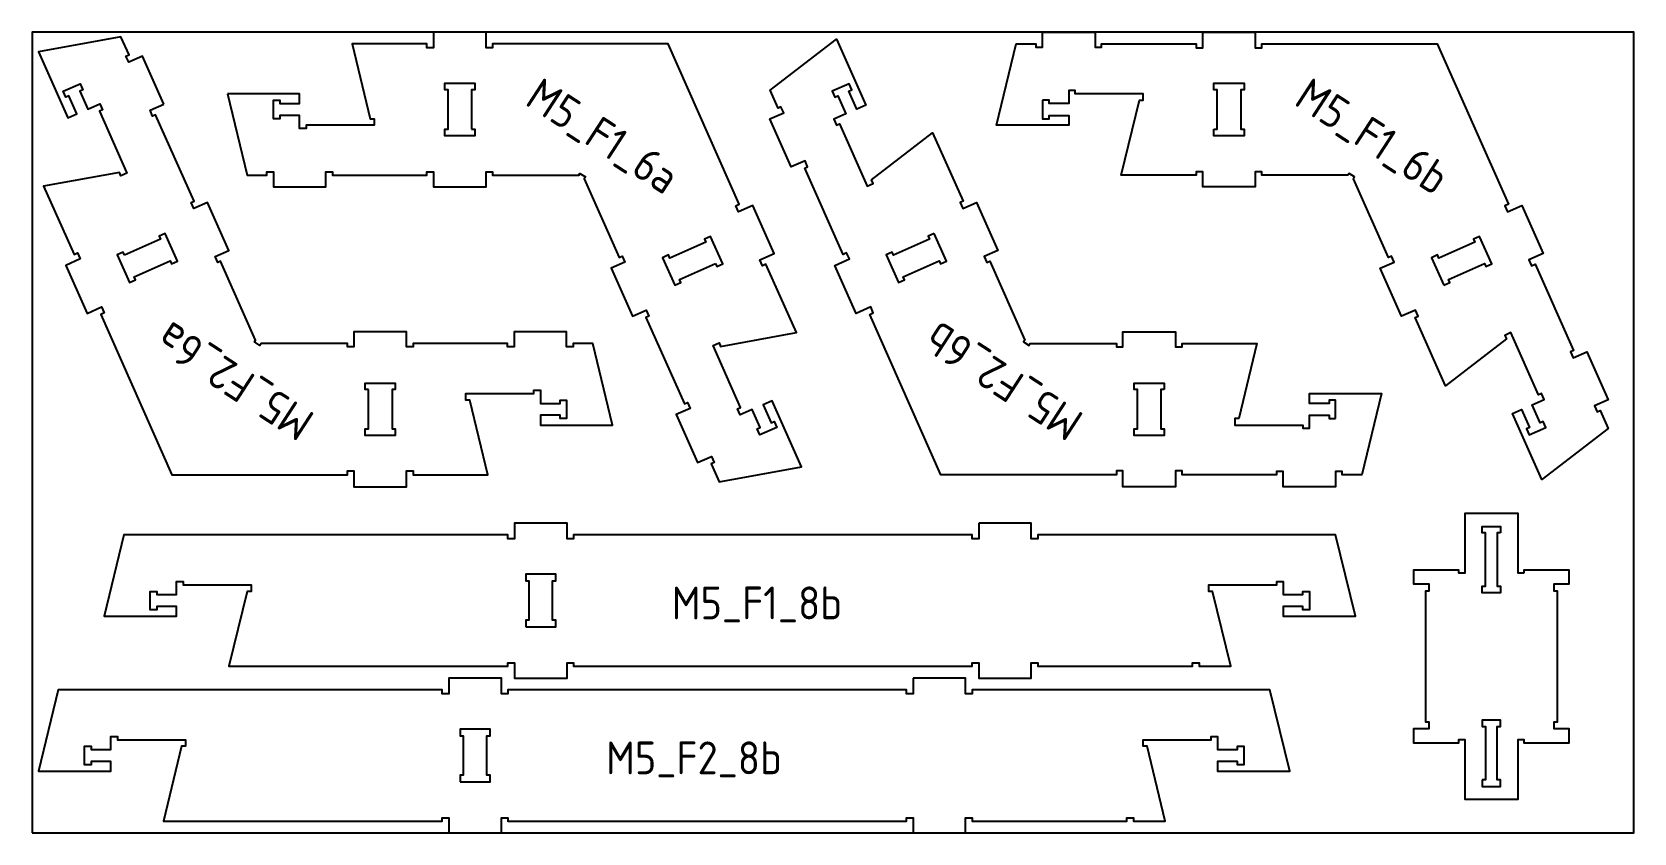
# Model space of a CAD drawing. Header units: millimetres. Extents: x -18174 to 50972, y 6312 to 16778.
# Drawn here: x 272 to 2712, y 12913 to 14133 of the extents above; entities that cross this region are included whole.
import ezdxf

# ---------------------------------------------------------------- set-up
doc = ezdxf.new("R2010")
doc.units = ezdxf.units.MM
doc.header["$MEASUREMENT"] = 0
for name, color, linetype in [('freeswerk_CODES', 50, 'Continuous'), ('freeswerk_ELEMENTEN', 7, 'Continuous'), ('freeswerk_PLATEN', 3, 'Continuous')]:
    doc.layers.add(name, color=color, linetype=linetype)

msp = doc.modelspace()

# ---------------------------------------------------------------- texts
at = {"layer": 'freeswerk_CODES', "char_height": 50, "attachment_point": 1}
for s, insert, rotation in [('{\\Fiso|c0;M5_F1_6a}', (1048.2, 14065), 326.9761), ('{\\Fiso|c0;M5_F1_6b}', (2219.6, 14065), 326.9761), ('{\\Fiso|c0;M5_F2_6a}', (678.3, 13507.5), 146.9761), ('{\\Fiso|c0;M5_F2_6b}', (1849.7, 13507.4), 146.9761)]:
    msp.add_mtext_dynamic_manual_height_columns(s, width=318.081, gutter_width=1456.3, heights=[0], dxfattribs=dict(at, insert=insert, rotation=rotation))
for s, insert in [('{\\Fiso|c0;M5_F1_8b}', (1246.7, 13287.9)), ('{\\Fiso|c0;M5_F2_8b}', (1146.7, 13051.9))]:
    msp.add_mtext_dynamic_manual_height_columns(s, width=318.081, gutter_width=1456.3, heights=[0], dxfattribs=dict(at, insert=insert))

# ---------------------------------------------------------------- linework, layer by layer
at = {"layer": 'freeswerk_ELEMENTEN'}
for points in [[(569.9, 14038.5), (599.9, 13914.5), (629.9, 13914.5), (629.9, 13919.5), (639.9, 13919.5), (639.9, 13896.5), (719.9, 13896.5), (719.9, 13919.5), (729.9, 13919.5), (729.9, 13914.5), (873.9, 13914.5), (873.9, 13919.5), (883.9, 13919.5), (883.9, 13896.5), (963.9, 13896.5), (963.9, 13919.5), (973.9, 13919.5), (973.9, 13914.5), (1105.2, 13914.5), (1106.9, 13917.2), (1115.3, 13911.8), (1113.5, 13909.1), (1166.8, 13789.1), (1171.4, 13791.1), (1175.4, 13782), (1154.4, 13772.7), (1186.9, 13699.6), (1207.9, 13708.9), (1212, 13699.8), (1207.4, 13697.7), (1265.9, 13566.1), (1270.5, 13568.2), (1274.5, 13559), (1253.5, 13549.7), (1286, 13476.6), (1307, 13485.9), (1311.1, 13476.8), (1306.5, 13474.7), (1318.7, 13447.3), (1444.2, 13470.2), (1399.5, 13570.8), (1385.8, 13564.7), (1398, 13537.3), (1402.5, 13539.3), (1406.6, 13530.2), (1381, 13518.8), (1377, 13527.9), (1381.5, 13530), (1369.3, 13557.4), (1351.1, 13549.3), (1347, 13558.4), (1351.6, 13560.4), (1309.6, 13655), (1318.7, 13659.1), (1321.1, 13653.7), (1436.5, 13674.7), (1390.2, 13778.9), (1384.7, 13776.5), (1380.7, 13785.6), (1402.6, 13795.4), (1370.1, 13868.5), (1348.2, 13858.7), (1344.1, 13867.9), (1349.6, 13870.3), (1241.1, 14114.5), (973.9, 14114.5), (973.9, 14108.5), (963.9, 14108.5), (963.9, 14132.5), (883.9, 14132.5), (883.9, 14108.5), (873.9, 14108.5), (873.9, 14114.5), (759.9, 14114.5), (787.5, 14000.5), (793.5, 14000.5), (793.5, 13990.5), (689.9, 13990.5), (689.9, 13985.5), (679.9, 13985.5), (679.9, 14005.5), (649.9, 14005.5), (649.9, 14000.5), (639.9, 14000.5), (639.9, 14028.5), (649.9, 14028.5), (649.9, 14023.5), (679.9, 14023.5), (679.9, 14038.5)], [(1811.4, 14028.5), (1811.4, 14000.5), (1821.4, 14000.5), (1821.4, 14005.5), (1851.4, 14005.5), (1851.4, 13990.5), (1741.4, 13990.5), (1771.4, 14114.5), (1801.4, 14114.5), (1801.4, 14109.5), (1811.4, 14109.5), (1811.4, 14132.5), (1891.4, 14132.5), (1891.4, 14109.5), (1901.4, 14109.5), (1901.4, 14114.5), (2045.4, 14114.5), (2045.4, 14108.5), (2055.4, 14108.5), (2055.4, 14132.5), (2135.4, 14132.5), (2135.4, 14108.5), (2145.4, 14108.5), (2145.4, 14114.5), (2412.6, 14114.5), (2521.1, 13870.3), (2515.6, 13867.9), (2519.7, 13858.7), (2541.6, 13868.5), (2574.1, 13795.4), (2552.2, 13785.6), (2556.2, 13776.5), (2561.7, 13778.9), (2620.2, 13647.3), (2615.6, 13645.3), (2619.6, 13636.2), (2640.7, 13645.5), (2673.1, 13572.4), (2652.1, 13563), (2656.2, 13553.9), (2660.8, 13555.9), (2672.9, 13528.5), (2571.8, 13450.8), (2527.1, 13551.3), (2540.8, 13557.4), (2553, 13530), (2548.4, 13527.9), (2552.5, 13518.8), (2578.1, 13530.2), (2574, 13539.3), (2569.5, 13537.3), (2557.3, 13564.7), (2575.6, 13572.8), (2571.5, 13581.9), (2566.9, 13579.9), (2524.9, 13674.6), (2515.7, 13670.5), (2518.2, 13665), (2425.2, 13593.5), (2378.9, 13697.7), (2383.5, 13699.8), (2379.4, 13708.9), (2358.4, 13699.6), (2325.9, 13772.7), (2346.9, 13782), (2342.9, 13791.1), (2338.3, 13789.1), (2285, 13909.1), (2286.8, 13911.8), (2278.4, 13917.2), (2276.7, 13914.5), (2145.4, 13914.5), (2145.4, 13919.5), (2135.4, 13919.5), (2135.4, 13896.5), (2055.4, 13896.5), (2055.4, 13919.5), (2045.4, 13919.5), (2045.4, 13914.5), (1931.4, 13914.5), (1959, 14028.5), (1965, 14028.5), (1965, 14038.5), (1861.4, 14038.5), (1861.4, 14043.5), (1851.4, 14043.5), (1851.4, 14023.5), (1821.4, 14023.5), (1821.4, 14028.5)], [(473, 14022.8), (440.5, 14095.9), (419.5, 14086.6), (415.4, 14095.7), (420, 14097.7), (407.8, 14125.1), (282.3, 14102.2), (327, 14001.7), (340.7, 14007.8), (328.5, 14035.2), (323.9, 14033.2), (319.9, 14042.3), (345.5, 14053.7), (349.5, 14044.5), (344.9, 14042.5), (357.1, 14015.1), (375.4, 14023.2), (379.5, 14014.1), (374.9, 14012), (416.9, 13917.4), (407.8, 13913.4), (405.4, 13918.8), (290, 13897.7), (336.3, 13793.5), (341.8, 13796), (345.8, 13786.8), (323.9, 13777.1), (356.4, 13704), (378.3, 13713.7), (382.4, 13704.6), (376.9, 13702.1), (485.4, 13457.9), (752.6, 13457.9), (752.6, 13463.9), (762.6, 13463.9), (762.6, 13439.9), (842.6, 13439.9), (842.6, 13463.9), (852.6, 13463.9), (852.6, 13457.9), (966.6, 13457.9), (939, 13571.9), (933, 13571.9), (933, 13581.9), (1036.6, 13581.9), (1036.6, 13586.9), (1046.6, 13586.9), (1046.6, 13566.9), (1076.6, 13566.9), (1076.6, 13571.9), (1086.6, 13571.9), (1086.6, 13543.9), (1076.6, 13543.9), (1076.6, 13548.9), (1046.6, 13548.9), (1046.6, 13533.9), (1156.6, 13533.9), (1126.6, 13657.9), (1096.6, 13657.9), (1096.6, 13652.9), (1086.6, 13652.9), (1086.6, 13675.9), (1006.6, 13675.9), (1006.6, 13652.9), (996.6, 13652.9), (996.6, 13657.9), (852.6, 13657.9), (852.6, 13652.9), (842.6, 13652.9), (842.6, 13675.9), (762.6, 13675.9), (762.6, 13652.9), (752.6, 13652.9), (752.6, 13657.9), (621.3, 13657.9), (619.5, 13655.2), (611.2, 13660.7), (612.9, 13663.4), (559.6, 13783.3), (555.1, 13781.3), (551, 13790.5), (572, 13799.8), (539.6, 13872.9), (518.5, 13863.6), (514.5, 13872.7), (519.1, 13874.7), (460.6, 14006.3), (456, 14004.3), (452, 14013.4)], [(2257.9, 13543.9), (2257.9, 13571.9), (2247.9, 13571.9), (2247.9, 13566.9), (2217.9, 13566.9), (2217.9, 13581.9), (2327.9, 13581.9), (2297.9, 13457.9), (2267.9, 13457.9), (2267.9, 13462.9), (2257.9, 13462.9), (2257.9, 13439.9), (2177.9, 13439.9), (2177.9, 13462.9), (2167.9, 13462.9), (2167.9, 13457.9), (2023.9, 13457.9), (2023.9, 13463.9), (2013.9, 13463.9), (2013.9, 13439.9), (1933.9, 13439.9), (1933.9, 13463.9), (1923.9, 13463.9), (1923.9, 13457.9), (1656.7, 13457.9), (1548.2, 13702.1), (1553.7, 13704.6), (1549.7, 13713.7), (1527.7, 13704), (1495.2, 13777.1), (1517.2, 13786.8), (1513.1, 13796), (1507.6, 13793.5), (1449.2, 13925.1), (1453.7, 13927.2), (1449.7, 13936.3), (1428.7, 13927), (1396.2, 14000.1), (1417.2, 14009.4), (1413.1, 14018.6), (1408.6, 14016.5), (1396.4, 14043.9), (1497.5, 14121.7), (1542.2, 14021.2), (1528.5, 14015.1), (1516.3, 14042.5), (1520.9, 14044.5), (1516.8, 14053.7), (1491.2, 14042.3), (1495.3, 14033.2), (1499.9, 14035.2), (1512, 14007.8), (1493.8, 13999.7), (1497.8, 13990.5), (1502.4, 13992.5), (1544.4, 13897.9), (1553.6, 13901.9), (1551.1, 13907.4), (1644.1, 13978.9), (1690.4, 13874.7), (1685.8, 13872.7), (1689.9, 13863.6), (1710.9, 13872.9), (1743.4, 13799.8), (1722.4, 13790.5), (1726.4, 13781.3), (1731, 13783.3), (1784.3, 13663.4), (1782.5, 13660.7), (1790.9, 13655.2), (1792.7, 13657.9), (1923.9, 13657.9), (1923.9, 13652.9), (1933.9, 13652.9), (1933.9, 13675.9), (2013.9, 13675.9), (2013.9, 13652.9), (2023.9, 13652.9), (2023.9, 13657.9), (2137.9, 13657.9), (2110.3, 13543.9), (2104.3, 13543.9), (2104.3, 13533.9), (2207.9, 13533.9), (2207.9, 13528.9), (2217.9, 13528.9), (2217.9, 13548.9), (2247.9, 13548.9), (2247.9, 13543.9)], [(941.9, 13984.5), (946.9, 13984.5), (946.9, 13974.5), (900.9, 13974.5), (900.9, 13984.5), (905.9, 13984.5), (905.9, 14044.5), (900.9, 14044.5), (900.9, 14054.5), (946.9, 14054.5), (946.9, 14044.5), (941.9, 14044.5)], [(2072.4, 13984.5), (2077.4, 13984.5), (2077.4, 14044.5), (2072.4, 14044.5), (2072.4, 14054.5), (2118.4, 14054.5), (2118.4, 14044.5), (2113.4, 14044.5), (2113.4, 13984.5), (2118.4, 13984.5), (2118.4, 13974.5), (2072.4, 13974.5)], [(413.2, 13792.7), (411.2, 13797.3), (402.1, 13793.2), (420.7, 13751.2), (429.9, 13755.2), (427.9, 13759.8), (482.7, 13784.2), (484.7, 13779.6), (493.9, 13783.7), (475.2, 13825.7), (466, 13821.6), (468.1, 13817.1)], [(1313.2, 13779.7), (1315.3, 13775.2), (1324.4, 13779.2), (1305.7, 13821.3), (1296.6, 13817.2), (1298.6, 13812.6), (1243.8, 13788.3), (1241.8, 13792.9), (1232.6, 13788.8), (1251.3, 13746.8), (1260.4, 13750.8), (1258.4, 13755.4)], [(1646.5, 13825.7), (1637.4, 13821.6), (1639.4, 13817.1), (1584.6, 13792.7), (1582.6, 13797.3), (1573.4, 13793.2), (1592.1, 13751.2), (1601.2, 13755.2), (1599.2, 13759.8), (1654, 13784.2), (1656.1, 13779.6), (1665.2, 13783.7)], [(2422.8, 13746.8), (2431.9, 13750.8), (2429.9, 13755.4), (2484.7, 13779.7), (2486.8, 13775.2), (2495.9, 13779.2), (2477.2, 13821.3), (2468.1, 13817.2), (2470.1, 13812.6), (2415.3, 13788.3), (2413.3, 13792.9), (2404.1, 13788.8)], [(784.6, 13587.9), (779.6, 13587.9), (779.6, 13597.9), (825.6, 13597.9), (825.6, 13587.9), (820.6, 13587.9), (820.6, 13527.9), (825.6, 13527.9), (825.6, 13517.9), (779.6, 13517.9), (779.6, 13527.9), (784.6, 13527.9)], [(1996.9, 13587.9), (1991.9, 13587.9), (1991.9, 13527.9), (1996.9, 13527.9), (1996.9, 13517.9), (1950.9, 13517.9), (1950.9, 13527.9), (1955.9, 13527.9), (1955.9, 13587.9), (1950.9, 13587.9), (1950.9, 13597.9), (1996.9, 13597.9)], [(2545.2, 13308.5), (2545.2, 13313.5), (2613.2, 13313.5), (2613.2, 13291.5), (2590.2, 13291.5), (2590.2, 13281.5), (2595.2, 13281.5), (2595.2, 13081.5), (2590.2, 13081.5), (2590.2, 13071.5), (2613.2, 13071.5), (2613.2, 13049.5), (2545.2, 13049.5), (2545.2, 13054.5), (2535.2, 13054.5), (2535.2, 12963.5), (2455.2, 12963.5), (2455.2, 13054.5), (2445.2, 13054.5), (2445.2, 13049.5), (2377.2, 13049.5), (2377.2, 13071.5), (2400.2, 13071.5), (2400.2, 13081.5), (2395.2, 13081.5), (2395.2, 13281.5), (2400.2, 13281.5), (2400.2, 13291.5), (2377.2, 13291.5), (2377.2, 13313.5), (2445.2, 13313.5), (2445.2, 13308.5), (2455.2, 13308.5), (2455.2, 13399.5), (2535.2, 13399.5), (2535.2, 13308.5)], [(1714.2, 13384.5), (1714.2, 13360.5), (1704.2, 13360.5), (1704.2, 13366.5), (1097.2, 13366.5), (1097.2, 13360.5), (1087.2, 13360.5), (1087.2, 13384.5), (1007.2, 13384.5), (1007.2, 13360.5), (997.2, 13360.5), (997.2, 13366.5), (412.3, 13366.5), (382.3, 13242.5), (492.3, 13242.5), (492.3, 13257.5), (462.3, 13257.5), (462.3, 13252.5), (452.3, 13252.5), (452.3, 13280.5), (462.3, 13280.5), (462.3, 13275.5), (492.3, 13275.5), (492.3, 13295.5), (502.3, 13295.5), (502.3, 13290.5), (605.9, 13290.5), (605.9, 13280.5), (599.9, 13280.5), (572.3, 13166.5), (997.2, 13166.5), (997.2, 13171.5), (1007.2, 13171.5), (1007.2, 13148.5), (1087.2, 13148.5), (1087.2, 13171.5), (1097.2, 13171.5), (1097.2, 13166.5), (1704.2, 13166.5), (1704.2, 13171.5), (1714.2, 13171.5), (1714.2, 13148.5), (1794.2, 13148.5), (1794.2, 13171.5), (1804.2, 13171.5), (1804.2, 13166.5), (2039.9, 13166.5), (2039.9, 13171.5), (2049.9, 13171.5), (2049.9, 13166.5), (2098.2, 13166.5), (2070.6, 13280.5), (2064.7, 13280.5), (2064.7, 13290.5), (2168.2, 13290.5), (2168.2, 13295.5), (2178.2, 13295.5), (2178.2, 13275.5), (2208.2, 13275.5), (2208.2, 13280.5), (2218.2, 13280.5), (2218.2, 13252.5), (2208.2, 13252.5), (2208.2, 13257.5), (2178.2, 13257.5), (2178.2, 13242.5), (2288.2, 13242.5), (2257.9, 13366.5), (1804.2, 13366.5), (1804.2, 13360.5), (1794.2, 13360.5), (1794.2, 13384.5)], [(2509.2, 13369.5), (2504.2, 13369.5), (2504.2, 13288.5), (2509.2, 13288.5), (2509.2, 13278.5), (2481.2, 13278.5), (2481.2, 13288.5), (2486.2, 13288.5), (2486.2, 13369.5), (2481.2, 13369.5), (2481.2, 13379.5), (2509.2, 13379.5)], [(1024.2, 13226.5), (1070.2, 13226.5), (1070.2, 13236.5), (1065.2, 13236.5), (1065.2, 13296.5), (1070.2, 13296.5), (1070.2, 13306.5), (1024.2, 13306.5), (1024.2, 13296.5), (1029.2, 13296.5), (1029.2, 13236.5), (1024.2, 13236.5)], [(1614.2, 13148.5), (1614.2, 13124.5), (1604.2, 13124.5), (1604.2, 13130.5), (997.2, 13130.5), (997.2, 13124.5), (987.2, 13124.5), (987.2, 13148.5), (907.2, 13148.5), (907.2, 13124.5), (897.2, 13124.5), (897.2, 13130.5), (312.3, 13130.5), (282.3, 13006.5), (392.3, 13006.5), (392.3, 13021.5), (362.3, 13021.5), (362.3, 13016.5), (352.3, 13016.5), (352.3, 13044.5), (362.3, 13044.5), (362.3, 13039.5), (392.3, 13039.5), (392.3, 13059.5), (402.3, 13059.5), (402.3, 13054.5), (505.9, 13054.5), (505.9, 13044.5), (499.9, 13044.5), (472.3, 12930.5), (897.2, 12930.5), (897.2, 12935.5), (907.2, 12935.5), (907.2, 12912.5), (987.2, 12912.5), (987.2, 12935.5), (997.2, 12935.5), (997.2, 12930.5), (1604.2, 12930.5), (1604.2, 12935.5), (1614.2, 12935.5), (1614.2, 12912.5), (1694.2, 12912.5), (1694.2, 12935.5), (1704.2, 12935.5), (1704.2, 12930.5), (1939.9, 12930.5), (1939.9, 12935.5), (1949.9, 12935.5), (1949.9, 12930.5), (1998.2, 12930.5), (1970.6, 13044.5), (1964.7, 13044.5), (1964.7, 13054.5), (2068.2, 13054.5), (2068.2, 13059.5), (2078.2, 13059.5), (2078.2, 13039.5), (2108.2, 13039.5), (2108.2, 13044.5), (2118.2, 13044.5), (2118.2, 13016.5), (2108.2, 13016.5), (2108.2, 13021.5), (2078.2, 13021.5), (2078.2, 13006.5), (2188.2, 13006.5), (2157.9, 13130.5), (1704.2, 13130.5), (1704.2, 13124.5), (1694.2, 13124.5), (1694.2, 13148.5)], [(2481.2, 12993.5), (2481.2, 12983.5), (2509.2, 12983.5), (2509.2, 12993.5), (2504.2, 12993.5), (2504.2, 13074.5), (2509.2, 13074.5), (2509.2, 13084.5), (2481.2, 13084.5), (2481.2, 13074.5), (2486.2, 13074.5), (2486.2, 12993.5)], [(924.2, 12990.5), (970.2, 12990.5), (970.2, 13000.5), (965.2, 13000.5), (965.2, 13060.5), (970.2, 13060.5), (970.2, 13070.5), (924.2, 13070.5), (924.2, 13060.5), (929.2, 13060.5), (929.2, 13000.5), (924.2, 13000.5)]]:
    msp.add_lwpolyline(points, close=True, dxfattribs=at)
at = {"layer": 'freeswerk_PLATEN'}
msp.add_lwpolyline([(272.3, 12912.5), (2712.3, 12912.5), (2712.3, 14132.5), (272.3, 14132.5)], close=True, dxfattribs=at)

msp.set_redraw_order([(e.dxf.handle, doc.entitydb.next_handle()) for e in msp.query("TEXT MTEXT ATTDEF DIMENSION ARC_DIMENSION")])  # texts and dimensions are drawn at this point

doc.saveas('drawing.dxf')
